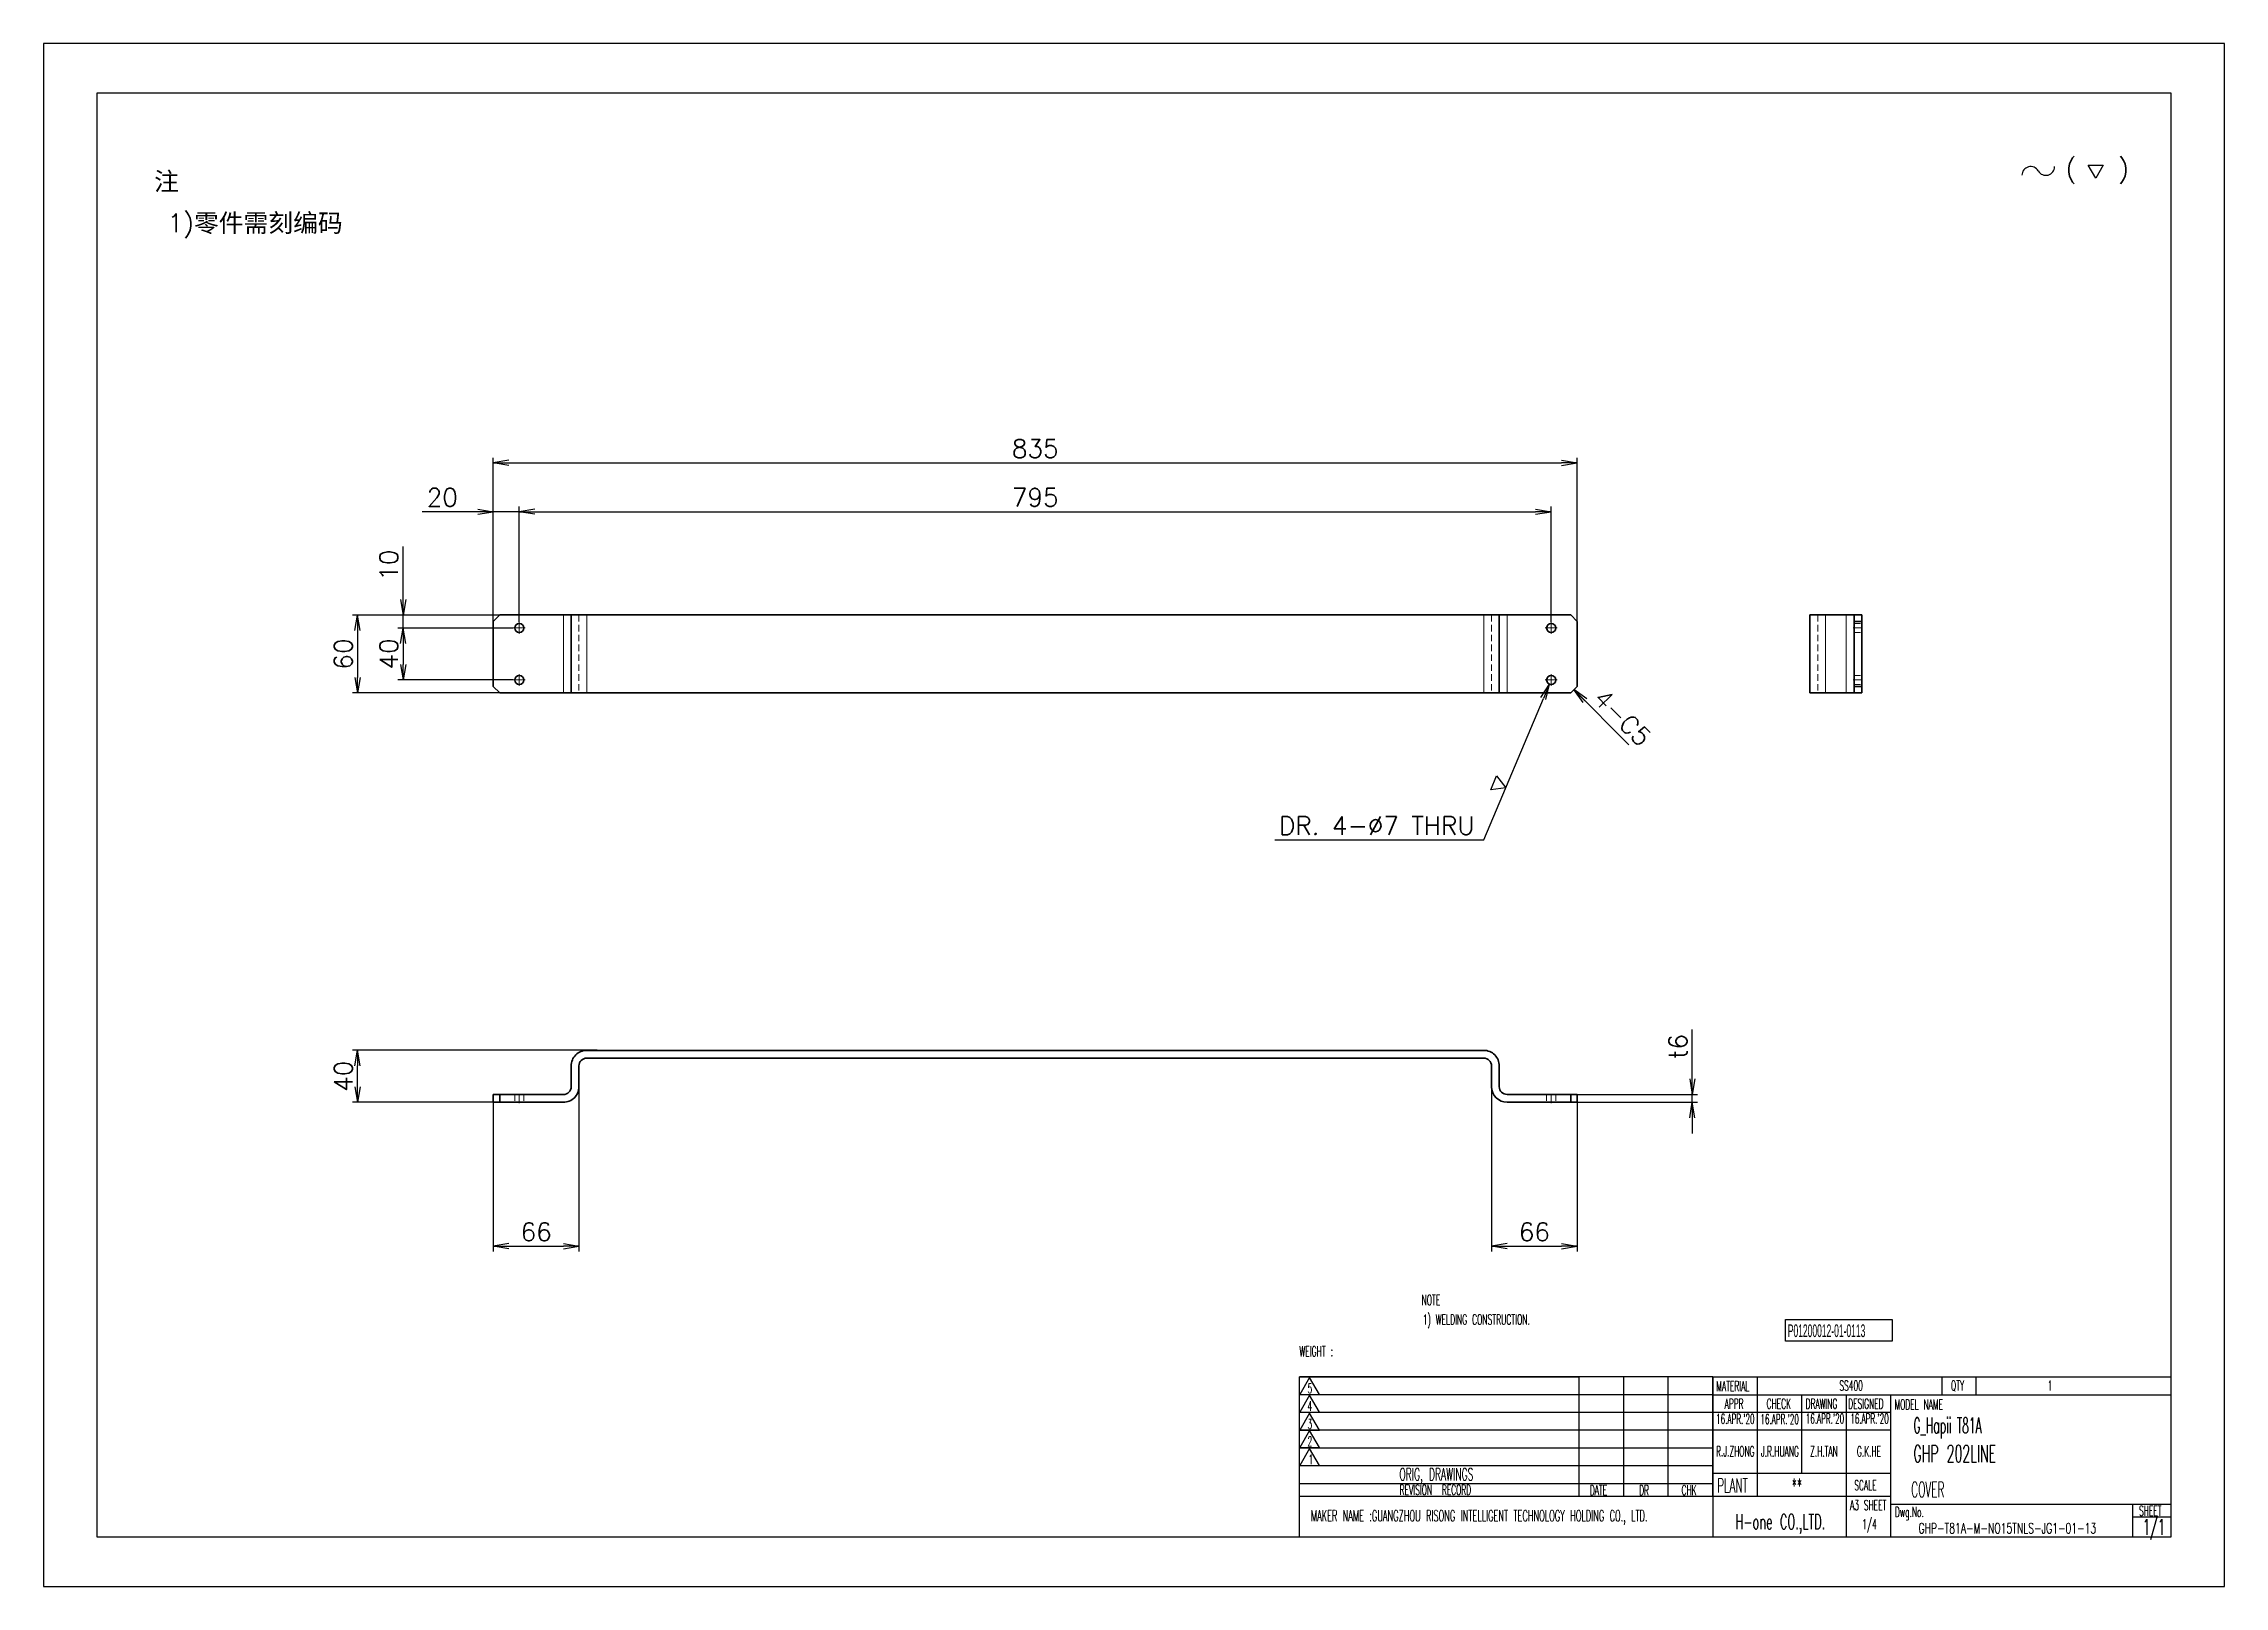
# Model space of a CAD drawing. Header units: millimetres. Extents: x -10155 to 20189, y -25550 to -22580.
# Drawn here: x 8577 to 10257, y -25548 to -24360 of the extents above; entities that cross this region are included whole.
import ezdxf
from ezdxf.enums import TextEntityAlignment as Align

# ---------------------------------------------------------------- set-up
doc = ezdxf.new("R2010")
doc.units = ezdxf.units.MM
doc.linetypes.add('CENTER-HOKUTO', pattern=[23, 20, -1, 1, -1])
doc.linetypes.add('HIDDEN-HOKUTO', pattern=[3.8, 2.5, -1.3])
doc.layers.add('AM_7', color=2, linetype='CENTER-HOKUTO', lineweight=30)
doc.layers.add('AM_HID', color=1, linetype='HIDDEN-HOKUTO', lineweight=25)
doc.layers.add('title_frame', color=7, linetype='Continuous')
doc.layers.add('word_dim', color=253, linetype='Continuous')
doc.styles.add('MX_NOTE_STANDARD', font='txt.shx', dxfattribs={"bigfont": 'bigfont.shx'})
doc.styles.get("Standard").update_dxf_attribs({"font": 'romans.shx', "bigfont": 'bigfont.shx'})
doc.dimstyles.new('RS-1-4', dxfattribs={"dimscale": 4, "dimtxt": 3.5, "dimasz": 3, "dimexe": 1, "dimexo": 0, "dimgap": 1, "dimtad": 3, "dimdsep": 46, "dimtxsty": 'Standard', "dimblk1": 'OPEN', "dimblk2": 'OPEN', "dimsah": 1, "dimcen": 0, "dimclrd": 256, "dimclre": 256, "dimclrt": 3, "dimazin": 2, "dimtfac": 1, "dimtmove": 0, "dimatfit": 3, "dimldrblk": 'OPEN', "dimfxl": 0, "dimtolj": 1, "dimtzin": 0, "dimarcsym": 0})

msp = doc.modelspace()

# ---------------------------------------------------------------- texts
at = {"ltscale": 2, "char_height": 14, "attachment_point": 1}
for s, insert, width in [('{\\fSimSun|b0|i0|c134|p2;\\C3;注}', (8662.448, -24458.707), 41.45877), ('{\\Fromans,bigfont|c134;\\C3;1)\\fSimSun|b0|i0|c134|p2;零件需刻编码}', (8672.709, -24490.739), 387.62453)]:
    msp.add_mtext(s, dxfattribs=dict(at, insert=insert, width=width))
at = {"linetype": 'Continuous', "insert": (10017.89, -25425.749), "char_height": 12, "width": 203.6, "attachment_point": 4}
msp.add_mtext('{\\W0.5;\\C3;G_Hapii T81A}', dxfattribs=at)
at = {"color": 3, "linetype": 'Continuous', "insert": (10021.677, -25498.902), "char_height": 8, "width": 185.65687, "attachment_point": 1}
msp.add_mtext('{\\W0.65;GHP-T81A-M-NO15TNLS-JG1-01-13}', dxfattribs=at)
at = {"layer": 'title_frame', "color": 3, "style": 'MX_NOTE_STANDARD'}
for s, height, width, p in [('NOTE', 7.84, 0.545, (9638.806, -25331.112)), ('1) WELDING CONSTRUCTION.', 7.84, 0.545, (9639.759, -25346.123)), ('WEIGHT :', 7.84, 0.545, (9544.779, -25370.566)), ('5', 7.519, 0.545, (9551.023, -25398.972)), ('MATERIAL', 7.7334, 0.545, (9865.87, -25397.276)), ('SS400', 7.7334, 0.545, (9960.675, -25396.94)), ('QTY', 7.7334, 0.545, (10046.674, -25396.94)), ('1', 7.733, 0.545, (10121.185, -25396.94)), ('4', 7.519, 0.545, (9551.023, -25412.603)), ("16.APR.'20", 7.6, 0.5341, (9865.77, -25422.535)), ('APPR', 7.7334, 0.545, (9872.253, -25410.883)), ("16.APR.'20", 7.6, 0.5341, (9899.884, -25422.709)), ('CHECK', 7.7334, 0.545, (9904.636, -25410.883)), ('DRAWING', 7.7334, 0.545, (9934.714, -25410.883)), ("16.APR.'20", 7.6, 0.5341, (9934.814, -25422.27)), ('DESIGNED', 7.7334, 0.545, (9967.48, -25410.883)), ("16.APR.'20", 7.6, 0.5341, (9969.114, -25422.27)), ('MODEL NAME', 7.7334, 0.545, (10003.194, -25411.472)), ('3', 7.519, 0.545, (9551.023, -25426.439)), ('2', 7.519, 0.545, (9551.023, -25439.818)), ('1', 7.519, 0.545, (9551.808, -25453.654)), ('GHP 202LINE', 13.2, 0.5341, (10017.737, -25452.025)), ('ORIG, DRAWINGS', 9.4519, 0.545, (9621.777, -25466.075)), ('PLANT', 10.7408, 0.545, (9866.526, -25475.454)), ('**', 10.7408, 0.545, (9923.953, -25475.454)), ('SCALE', 7.7334, 0.545, (9972.184, -25473.692)), ('COVER', 11.76, 0.5, (10016.082, -25478.994)), ('REVISION  RECORD', 7.73338, 0.545, (9621.977, -25477.201)), ('DATE', 7.7334, 0.545, (9768.431, -25477.52)), ('DR', 7.7334, 0.545, (9806.407, -25477.561)), ('CHK', 7.7334, 0.545, (9839.113, -25477.43)), ('A3 SHEET', 7.7334, 0.545, (9968.9, -25488.962)), ('SHEET', 7.7334, 0.545, (10191.541, -25493.32)), ('MAKER NAME :GUANGZHOU RISONG INTELLIGENT TECHNOLOGY HOLDING CO., LTD.', 8.64, 0.5341, (9553.577, -25497.564)), ('H-one CO.,LTD.', 11.76, 0.545, (9880.605, -25503.756)), ('1/4', 7.7334, 0.545, (9978.307, -25503.679)), ('Dwg.No.', 7.7334, 0.545, (10003.537, -25494.237)), ('1/1', 12, 0.5341, (10194.409, -25507.927))]:
    msp.add_text(s, height=height, dxfattribs=dict(at, width=width)).set_placement(p)
at = {"layer": 'title_frame', "color": 3, "style": 'MX_NOTE_STANDARD', "width": 0.5341}
for s, p in [('R.J.ZHONG', (9880.51, -25450.012)), ('J.R.HUANG', (9914.889, -25450.097)), ('Z.H.TAN', (9948.808, -25450.084)), ('G.K.HE', (9983.489, -25450.097))]:
    msp.add_text(s, height=7.8912, dxfattribs=at).set_placement(p, align=Align.BOTTOM_CENTER)
at = {"layer": 'title_frame', "color": 3, "insert": (9920.947, -25345.914), "char_height": 9.8, "width": 16.44281, "attachment_point": 1, "style": 'MX_NOTE_STANDARD'}
msp.add_mtext('{\\f3 of 9 Barcode|b0|i0|c0|p82;\\W0.5;P01200012-\\f3 of 9 Barcode|b0|i0|c134|p82;01-0113}', dxfattribs=at)
at = {"layer": 'word_dim', "color": 3, "linetype": 'Continuous', "ltscale": 2}
msp.add_text('4-C5', height=14, rotation=315, dxfattribs=at).set_placement((9770.185, -24865.163))

# ---------------------------------------------------------------- blocks, each defined once
blk = doc.blocks.new('shiage0')
at = {"layer": 'word_dim', "color": 3, "linetype": 'Continuous'}
for centre, start, end in [((1.69, 0), 30, 180), ((4.61, 1.69), 210, 0)]:
    blk.add_arc(centre, 1.69, start, end, dxfattribs=at)
blk = doc.blocks.new('12')
at = {"layer": 'title_frame', "color": 3, "linetype": 'Continuous'}
blk.add_lwpolyline([(20.46, 3.03), (19.01, 5.53), (21.9, 5.53)], close=True, dxfattribs=at)
blk.add_blockref('shiage0', (6.23, 3.56), dxfattribs=at)
blk.add_text('(   )', height=3.5, dxfattribs=at).set_placement((14.64, 3.08))
blk = doc.blocks.new('_Open')
at = {"color": 0, "lineweight": -2}
for p, q in [((-1, 0.17), (0, 0)), ((-1, -0.17), (0, 0)), ((0, 0), (-1, 0))]:
    blk.add_line(p, q, dxfattribs=at)
blk = doc.blocks.new('*D788')
at = {"layer": 'DEFPOINTS', "color": 0, "linetype": 'Continuous', "ltscale": 2}
for p in [(8953.2, -24799.7), (8819.2, -24859.7), (8964.6, -24859.7)]:
    blk.add_point(p, dxfattribs=at)
at = {"layer": 'word_dim', "linetype": 'Continuous', "lineweight": -2, "ltscale": 2}
for p, q in [((8953.2, -24799.7), (8815.2, -24799.7)), ((8819.2, -24811.7), (8819.2, -24847.7)), ((8964.6, -24859.7), (8815.2, -24859.7))]:
    blk.add_line(p, q, dxfattribs=at)
at = {"layer": 'word_dim', "linetype": 'Continuous', "lineweight": -2, "ltscale": 2, "xscale": 12, "yscale": 12, "zscale": 12}
for p, rotation in [((8819.2, -24799.7), 90), ((8819.2, -24859.7), 270)]:
    blk.add_blockref('_Open', p, dxfattribs=dict(at, rotation=rotation))
at = {"layer": 'word_dim', "color": 3, "linetype": 'Continuous', "ltscale": 2, "insert": (8808.2, -24829.7), "char_height": 14, "attachment_point": 5, "rotation": 90}
blk.add_mtext('\\A1;60', dxfattribs=at)
blk = doc.blocks.new('*D789')
at = {"layer": 'DEFPOINTS', "color": 0, "linetype": 'Continuous', "ltscale": 2}
for p in [(9758.7, -24682.6), (8923.7, -24829.7), (9758.7, -24829.7)]:
    blk.add_point(p, dxfattribs=at)
at = {"layer": 'word_dim', "linetype": 'Continuous', "lineweight": -2, "ltscale": 2}
for p, q in [((8923.7, -24829.7), (8923.7, -24678.6)), ((9758.7, -24829.7), (9758.7, -24678.6)), ((8935.7, -24682.6), (9746.7, -24682.6))]:
    blk.add_line(p, q, dxfattribs=at)
at = {"layer": 'word_dim', "linetype": 'Continuous', "lineweight": -2, "ltscale": 2, "xscale": 12, "yscale": 12, "zscale": 12, "rotation": 180}
blk.add_blockref('_Open', (8923.7, -24682.6), dxfattribs=at)
at = {"layer": 'word_dim', "linetype": 'Continuous', "lineweight": -2, "ltscale": 2, "xscale": 12, "yscale": 12, "zscale": 12}
blk.add_blockref('_Open', (9758.7, -24682.6), dxfattribs=at)
at = {"layer": 'word_dim', "color": 3, "linetype": 'Continuous', "ltscale": 2, "insert": (9341.2, -24671.6), "char_height": 14, "attachment_point": 5}
blk.add_mtext('\\A1;835', dxfattribs=at)
blk = doc.blocks.new('*D790')
at = {"layer": 'DEFPOINTS', "color": 0, "linetype": 'Continuous', "ltscale": 2}
for p in [(8989.7, -25162.9), (8923.7, -25174.9), (8989.7, -25285.7)]:
    blk.add_point(p, dxfattribs=at)
at = {"layer": 'word_dim', "linetype": 'Continuous', "lineweight": -2, "ltscale": 2}
for p, q in [((8989.7, -25162.9), (8989.7, -25289.7)), ((8923.7, -25174.9), (8923.7, -25289.7)), ((8935.7, -25285.7), (8977.7, -25285.7))]:
    blk.add_line(p, q, dxfattribs=at)
at = {"layer": 'word_dim', "linetype": 'Continuous', "lineweight": -2, "ltscale": 2, "xscale": 12, "yscale": 12, "zscale": 12, "rotation": 180}
blk.add_blockref('_Open', (8923.7, -25285.7), dxfattribs=at)
at = {"layer": 'word_dim', "linetype": 'Continuous', "lineweight": -2, "ltscale": 2, "xscale": 12, "yscale": 12, "zscale": 12}
blk.add_blockref('_Open', (8989.7, -25285.7), dxfattribs=at)
at = {"layer": 'word_dim', "color": 3, "linetype": 'Continuous', "ltscale": 2, "insert": (8956.7, -25274.7), "char_height": 14, "attachment_point": 5}
blk.add_mtext('\\A1;66', dxfattribs=at)
blk = doc.blocks.new('*D791')
at = {"layer": 'DEFPOINTS', "color": 0, "linetype": 'Continuous', "ltscale": 2}
for p in [(9692.7, -25154.9), (9758.7, -25171.9), (9758.7, -25285.7)]:
    blk.add_point(p, dxfattribs=at)
at = {"layer": 'word_dim', "linetype": 'Continuous', "lineweight": -2, "ltscale": 2}
for p, q in [((9692.7, -25154.9), (9692.7, -25289.7)), ((9758.7, -25171.9), (9758.7, -25289.7)), ((9704.7, -25285.7), (9746.7, -25285.7))]:
    blk.add_line(p, q, dxfattribs=at)
at = {"layer": 'word_dim', "linetype": 'Continuous', "lineweight": -2, "ltscale": 2, "xscale": 12, "yscale": 12, "zscale": 12, "rotation": 180}
blk.add_blockref('_Open', (9692.7, -25285.7), dxfattribs=at)
at = {"layer": 'word_dim', "linetype": 'Continuous', "lineweight": -2, "ltscale": 2, "xscale": 12, "yscale": 12, "zscale": 12}
blk.add_blockref('_Open', (9758.7, -25285.7), dxfattribs=at)
at = {"layer": 'word_dim', "color": 3, "linetype": 'Continuous', "ltscale": 2, "insert": (9725.7, -25274.7), "char_height": 14, "attachment_point": 5}
blk.add_mtext('\\A1;66', dxfattribs=at)
blk = doc.blocks.new('*D792')
at = {"layer": 'DEFPOINTS', "color": 0, "linetype": 'Continuous', "ltscale": 2}
for p in [(8819.2, -25134.9), (9003.6, -25134.9), (8923.7, -25174.9)]:
    blk.add_point(p, dxfattribs=at)
at = {"layer": 'word_dim', "linetype": 'Continuous', "lineweight": -2, "ltscale": 2}
for p, q in [((9003.6, -25134.9), (8815.2, -25134.9)), ((8819.2, -25162.9), (8819.2, -25146.9)), ((8923.7, -25174.9), (8815.2, -25174.9))]:
    blk.add_line(p, q, dxfattribs=at)
at = {"layer": 'word_dim', "linetype": 'Continuous', "lineweight": -2, "ltscale": 2, "xscale": 12, "yscale": 12, "zscale": 12}
for p, rotation in [((8819.2, -25134.9), 90), ((8819.2, -25174.9), 270)]:
    blk.add_blockref('_Open', p, dxfattribs=dict(at, rotation=rotation))
at = {"layer": 'word_dim', "color": 3, "linetype": 'Continuous', "ltscale": 2, "insert": (8808.2, -25154.9), "char_height": 14, "attachment_point": 5, "rotation": 90}
blk.add_mtext('\\A1;40', dxfattribs=at)
blk = doc.blocks.new('*D793')
at = {"layer": 'DEFPOINTS', "color": 0, "linetype": 'Continuous', "ltscale": 2}
for p in [(9758.7, -25168.9), (9758.7, -25174.9), (9847.4, -25168.9)]:
    blk.add_point(p, dxfattribs=at)
at = {"layer": 'word_dim', "linetype": 'Continuous', "lineweight": -2, "ltscale": 2}
for p, q in [((9847.4, -25156.9), (9847.4, -25118.9)), ((9758.7, -25168.9), (9851.4, -25168.9)), ((9758.7, -25174.9), (9851.4, -25174.9)), ((9847.4, -25174.9), (9847.4, -25168.9)), ((9847.4, -25186.9), (9847.4, -25198.9))]:
    blk.add_line(p, q, dxfattribs=at)
at = {"layer": 'word_dim', "linetype": 'Continuous', "lineweight": -2, "ltscale": 2, "xscale": 12, "yscale": 12, "zscale": 12}
for p, rotation in [((9847.4, -25168.9), 270), ((9847.4, -25174.9), 90)]:
    blk.add_blockref('_Open', p, dxfattribs=dict(at, rotation=rotation))
at = {"layer": 'word_dim', "color": 3, "linetype": 'Continuous', "ltscale": 2, "insert": (9836.4, -25131.9), "char_height": 14, "attachment_point": 5, "rotation": 90}
blk.add_mtext('\\A1;t6', dxfattribs=at)
blk = doc.blocks.new('*D794')
at = {"layer": 'DEFPOINTS', "color": 0, "linetype": 'Continuous', "ltscale": 2}
for p in [(8943.7, -24720.1), (8943.7, -24805.1), (8923.7, -24813.7)]:
    blk.add_point(p, dxfattribs=at)
at = {"layer": 'word_dim', "linetype": 'Continuous', "lineweight": -2, "ltscale": 2}
for p, q in [((8911.7, -24720.1), (8869, -24720.1)), ((8923.7, -24813.7), (8923.7, -24716.1)), ((8943.7, -24720.1), (8923.7, -24720.1)), ((8943.7, -24805.1), (8943.7, -24716.1)), ((8955.7, -24720.1), (8967.7, -24720.1))]:
    blk.add_line(p, q, dxfattribs=at)
at = {"layer": 'word_dim', "linetype": 'Continuous', "lineweight": -2, "ltscale": 2, "xscale": 12, "yscale": 12, "zscale": 12}
blk.add_blockref('_Open', (8923.7, -24720.1), dxfattribs=at)
at = {"layer": 'word_dim', "linetype": 'Continuous', "lineweight": -2, "ltscale": 2, "xscale": 12, "yscale": 12, "zscale": 12, "rotation": 180}
blk.add_blockref('_Open', (8943.7, -24720.1), dxfattribs=at)
at = {"layer": 'word_dim', "color": 3, "linetype": 'Continuous', "ltscale": 2, "insert": (8884.4, -24709.1), "char_height": 14, "attachment_point": 5}
blk.add_mtext('\\A1;20', dxfattribs=at)
blk = doc.blocks.new('*D795')
at = {"layer": 'DEFPOINTS', "color": 0, "linetype": 'Continuous', "ltscale": 2}
for p in [(9738.7, -24720.1), (8943.7, -24805.1), (9738.7, -24805.1)]:
    blk.add_point(p, dxfattribs=at)
at = {"layer": 'word_dim', "linetype": 'Continuous', "lineweight": -2, "ltscale": 2}
for p, q in [((8943.7, -24805.1), (8943.7, -24716.1)), ((8955.7, -24720.1), (9726.7, -24720.1)), ((9738.7, -24805.1), (9738.7, -24716.1))]:
    blk.add_line(p, q, dxfattribs=at)
at = {"layer": 'word_dim', "linetype": 'Continuous', "lineweight": -2, "ltscale": 2, "xscale": 12, "yscale": 12, "zscale": 12, "rotation": 180}
blk.add_blockref('_Open', (8943.7, -24720.1), dxfattribs=at)
at = {"layer": 'word_dim', "linetype": 'Continuous', "lineweight": -2, "ltscale": 2, "xscale": 12, "yscale": 12, "zscale": 12}
blk.add_blockref('_Open', (9738.7, -24720.1), dxfattribs=at)
at = {"layer": 'word_dim', "color": 3, "linetype": 'Continuous', "ltscale": 2, "insert": (9341.2, -24709.1), "char_height": 14, "attachment_point": 5}
blk.add_mtext('\\A1;795', dxfattribs=at)
blk = doc.blocks.new('*D796')
at = {"layer": 'DEFPOINTS', "color": 0, "linetype": 'Continuous', "ltscale": 2}
for p in [(8854.2, -24809.7), (8928.7, -24799.7), (8939.1, -24809.7)]:
    blk.add_point(p, dxfattribs=at)
at = {"layer": 'word_dim', "linetype": 'Continuous', "lineweight": -2, "ltscale": 2}
for p, q in [((8854.2, -24787.7), (8854.2, -24747)), ((8928.7, -24799.7), (8850.2, -24799.7)), ((8939.1, -24809.7), (8850.2, -24809.7)), ((8854.2, -24809.7), (8854.2, -24799.7)), ((8854.2, -24821.7), (8854.2, -24833.7))]:
    blk.add_line(p, q, dxfattribs=at)
at = {"layer": 'word_dim', "linetype": 'Continuous', "lineweight": -2, "ltscale": 2, "xscale": 12, "yscale": 12, "zscale": 12}
for p, rotation in [((8854.2, -24799.7), 270), ((8854.2, -24809.7), 90)]:
    blk.add_blockref('_Open', p, dxfattribs=dict(at, rotation=rotation))
at = {"layer": 'word_dim', "color": 3, "linetype": 'Continuous', "ltscale": 2, "insert": (8843.2, -24761.3), "char_height": 14, "attachment_point": 5, "rotation": 90}
blk.add_mtext('\\A1;10', dxfattribs=at)
blk = doc.blocks.new('*D797')
at = {"layer": 'DEFPOINTS', "color": 0, "linetype": 'Continuous', "ltscale": 2}
for p in [(8939.1, -24809.7), (8854.2, -24849.7), (8939.1, -24849.7)]:
    blk.add_point(p, dxfattribs=at)
at = {"layer": 'word_dim', "linetype": 'Continuous', "lineweight": -2, "ltscale": 2}
for p, q in [((8939.1, -24809.7), (8850.2, -24809.7)), ((8854.2, -24821.7), (8854.2, -24837.7)), ((8939.1, -24849.7), (8850.2, -24849.7))]:
    blk.add_line(p, q, dxfattribs=at)
at = {"layer": 'word_dim', "linetype": 'Continuous', "lineweight": -2, "ltscale": 2, "xscale": 12, "yscale": 12, "zscale": 12}
for p, rotation in [((8854.2, -24809.7), 90), ((8854.2, -24849.7), 270)]:
    blk.add_blockref('_Open', p, dxfattribs=dict(at, rotation=rotation))
at = {"layer": 'word_dim', "color": 3, "linetype": 'Continuous', "ltscale": 2, "insert": (8843.2, -24829.7), "char_height": 14, "attachment_point": 5, "rotation": 90}
blk.add_mtext('\\A1;40', dxfattribs=at)
blk = doc.blocks.new('*D798')
at = {"layer": 'DEFPOINTS', "color": 0, "linetype": 'Continuous', "ltscale": 2}
for p in [(9740, -24846.4), (9737.3, -24852.9)]:
    blk.add_point(p, dxfattribs=at)
at = {"layer": 'word_dim', "linetype": 'Continuous', "lineweight": -2, "ltscale": 2}
for p, q in [((9686.7, -24972.9), (9732.7, -24863.9)), ((9525.9, -24972.9), (9686.7, -24972.9))]:
    blk.add_line(p, q, dxfattribs=at)
at = {"layer": 'word_dim', "linetype": 'Continuous', "lineweight": -2, "ltscale": 2, "xscale": 12, "yscale": 12, "zscale": 12, "rotation": 67.12049576415276}
blk.add_blockref('_Open', (9737.3, -24852.9), dxfattribs=at)
at = {"layer": 'word_dim', "color": 3, "linetype": 'Continuous', "ltscale": 2, "insert": (9604.3, -24961.9), "char_height": 14, "attachment_point": 5}
blk.add_mtext('\\A1;DR. 4-∅7 THRU', dxfattribs=at)
blk = doc.blocks.new('shiage1')
at = {"layer": 'word_dim', "color": 3, "linetype": 'Continuous'}
for p, q in [((0, 0), (-1.44, 2.5)), ((-1.44, 2.5), (1.44, 2.5)), ((1.44, 2.5), (0, 0))]:
    blk.add_line(p, q, dxfattribs=at)

# ---------------------------------------------------------------- dimensions: what is measured, and where the dimension line sits
at = {"layer": 'word_dim', "color": 3, "linetype": 'Continuous', "ltscale": 2}
for base, p1, p2, picture, middle in [((9758.685, -24682.609), (8923.685, -24829.663), (9758.685, -24829.663), '*D789', (9341.185, -24671.609)), ((8989.685, -25285.701), (8923.685, -25174.903), (8989.685, -25162.903), '*D790', (8956.685, -25274.701)), ((9758.685, -25285.701), (9692.685, -25154.903), (9758.685, -25171.903), '*D791', (9725.685, -25274.701))]:
    dim = msp.add_linear_dim(base=base, p1=p1, p2=p2, dimstyle='RS-1-4', dxfattribs=at)
    dim.commit()
    dim.dimension.update_dxf_attribs({"geometry": picture, "text_midpoint": middle})
at = {"layer": 'word_dim', "linetype": 'Continuous', "ltscale": 2}
dim = msp.add_linear_dim(base=(8943.685, -24720.124), p1=(8923.685, -24813.702), p2=(8943.685, -24805.113), dimstyle='RS-1-4', dxfattribs=at)
dim.commit()
dim.dimension.update_dxf_attribs({"geometry": '*D794', "text_midpoint": (8884.352, -24720.124), "dimtype": 160})
dim = msp.add_linear_dim(base=(9738.685, -24720.124), p1=(8943.685, -24805.113), p2=(9738.685, -24805.113), dimstyle='RS-1-4', dxfattribs=at)
dim.commit()
dim.dimension.update_dxf_attribs({"geometry": '*D795', "text_midpoint": (9341.185, -24709.124)})
dim = msp.add_linear_dim(base=(8854.183, -24809.663), p1=(8928.685, -24799.663), p2=(8939.135, -24809.663), angle=90, dimstyle='RS-1-4', dxfattribs=at)
dim.commit()
dim.dimension.update_dxf_attribs({"geometry": '*D796', "text_midpoint": (8854.183, -24761.33), "dimtype": 160})
at = {"layer": 'word_dim', "color": 3, "linetype": 'Continuous', "ltscale": 2}
for base, p1, p2, picture, middle in [((8819.2, -24859.663), (8953.185, -24799.663), (8964.585, -24859.663), '*D788', (8808.2, -24829.663)), ((8819.2, -25134.903), (8923.685, -25174.903), (9003.628, -25134.903), '*D792', (8808.2, -25154.903))]:
    dim = msp.add_linear_dim(base=base, p1=p1, p2=p2, angle=90, dimstyle='RS-1-4', dxfattribs=at)
    dim.commit()
    dim.dimension.update_dxf_attribs({"geometry": picture, "text_midpoint": middle})
at = {"layer": 'word_dim', "linetype": 'Continuous', "ltscale": 2}
dim = msp.add_linear_dim(base=(8854.183, -24849.663), p1=(8939.135, -24809.663), p2=(8939.135, -24849.663), angle=90, dimstyle='RS-1-4', dxfattribs=at)
dim.commit()
dim.dimension.update_dxf_attribs({"geometry": '*D797', "text_midpoint": (8843.183, -24829.663)})
dim = msp.add_diameter_dim_2p(p1=(9740.046, -24846.438), p2=(9737.324, -24852.888), text='DR. 4-<> THRU', dimstyle='RS-1-4', override={"dimtoh": 1, "dimtofl": 0}, dxfattribs=at)
dim.commit()
dim.dimension.update_dxf_attribs({"geometry": '*D798', "text_midpoint": (9604.295, -24972.865), "dimtype": 163})
at = {"layer": 'word_dim', "color": 3, "linetype": 'Continuous', "ltscale": 2}
dim = msp.add_linear_dim(base=(9847.407, -25168.903), p1=(9758.685, -25174.903), p2=(9758.685, -25168.903), angle=90, text='t<>', dimstyle='RS-1-4', dxfattribs=at)
dim.commit()
dim.dimension.update_dxf_attribs({"geometry": '*D793', "text_midpoint": (9836.407, -25131.903)})

# ---------------------------------------------------------------- linework, layer by layer
at = {"color": 7, "lineweight": 35, "ltscale": 0.176777}
for p, q in [((8923.685, -24804.663), (8928.685, -24799.663)), ((9758.685, -24804.663), (9753.685, -24799.663)), ((8928.685, -24859.663), (8923.685, -24854.663)), ((9758.685, -24854.663), (9753.685, -24859.663))]:
    msp.add_line(p, q, dxfattribs=at)
at = {"color": 7, "lineweight": 35}
for p, q in [((8923.685, -24804.663), (8923.685, -24854.663)), ((8977.685, -24799.663), (8928.685, -24799.663)), ((8983.685, -24799.663), (8983.685, -24859.663)), ((9686.685, -24799.663), (8995.685, -24799.663)), ((9698.685, -24799.663), (9698.685, -24859.663)), ((9753.685, -24799.663), (9704.685, -24799.663)), ((9758.685, -24804.663), (9758.685, -24854.663)), ((9937.99, -24799.663), (9937.99, -24859.663)), ((9971.99, -24804.663), (9971.99, -24854.663)), ((9977.99, -24804.663), (9977.99, -24854.663)), ((8977.685, -24859.663), (8928.685, -24859.663)), ((9686.685, -24859.663), (8995.685, -24859.663)), ((9753.685, -24859.663), (9704.685, -24859.663)), ((9686.685, -25134.903), (8995.685, -25134.903)), ((8995.685, -25140.903), (9686.685, -25140.903)), ((8977.685, -25168.903), (8928.685, -25168.903)), ((8928.685, -25174.903), (8977.685, -25174.903)), ((9753.685, -25168.903), (9704.685, -25168.903)), ((9704.685, -25174.903), (9753.685, -25174.903))]:
    msp.add_line(p, q, dxfattribs=at)
at = {"color": 7, "lineweight": 35, "ltscale": 0.15}
for p, q in [((8977.685, -24799.663), (8983.685, -24799.663)), ((9698.685, -24799.663), (9704.685, -24799.663)), ((9965.99, -24799.663), (9971.99, -24799.663)), ((9977.99, -24799.663), (9971.99, -24799.663)), ((9977.99, -24804.663), (9971.99, -24804.663)), ((8977.685, -24859.663), (8983.685, -24859.663)), ((9698.685, -24859.663), (9704.685, -24859.663)), ((9965.99, -24859.663), (9971.99, -24859.663)), ((9977.99, -24854.663), (9971.99, -24854.663)), ((9977.99, -24859.663), (9971.99, -24859.663)), ((8923.685, -25168.903), (8923.685, -25174.903)), ((8928.685, -25168.903), (8928.685, -25174.903)), ((9753.685, -25174.903), (9753.685, -25168.903)), ((9758.685, -25174.903), (9758.685, -25168.903))]:
    msp.add_line(p, q, dxfattribs=at)
at = {"color": 7, "lineweight": 13}
for p, q in [((8977.685, -24799.663), (8977.685, -24859.663)), ((8995.685, -24799.663), (8995.685, -24859.663)), ((9686.685, -24799.663), (9686.685, -24859.663)), ((9704.685, -24799.663), (9704.685, -24859.663)), ((9949.99, -24799.663), (9949.99, -24859.663)), ((9965.99, -24799.663), (9965.99, -24859.663))]:
    msp.add_line(p, q, dxfattribs=at)
at = {"color": 7, "lineweight": 35, "ltscale": 0.3}
for p, q in [((8983.685, -24799.663), (8995.685, -24799.663)), ((9686.685, -24799.663), (9698.685, -24799.663)), ((9937.99, -24799.663), (9949.99, -24799.663)), ((8983.685, -24859.663), (8995.685, -24859.663)), ((9686.685, -24859.663), (9698.685, -24859.663)), ((9937.99, -24859.663), (9949.99, -24859.663))]:
    msp.add_line(p, q, dxfattribs=at)
at = {"color": 7, "lineweight": 35, "ltscale": 0.4}
for p, q in [((9965.99, -24799.663), (9949.99, -24799.663)), ((9965.99, -24859.663), (9949.99, -24859.663)), ((8983.685, -25146.903), (8983.685, -25162.903)), ((8989.685, -25162.903), (8989.685, -25146.903)), ((9692.685, -25146.903), (9692.685, -25162.903)), ((9698.685, -25162.903), (9698.685, -25146.903))]:
    msp.add_line(p, q, dxfattribs=at)
at = {"color": 7, "lineweight": 35, "ltscale": 0.125}
for p, q in [((9971.99, -24804.663), (9971.99, -24799.663)), ((9977.99, -24804.663), (9977.99, -24799.663)), ((9971.99, -24854.663), (9971.99, -24859.663)), ((9977.99, -24859.663), (9977.99, -24854.663)), ((8928.685, -25168.903), (8923.685, -25168.903)), ((8923.685, -25174.903), (8928.685, -25174.903)), ((9758.685, -25168.903), (9753.685, -25168.903)), ((9753.685, -25174.903), (9758.685, -25174.903))]:
    msp.add_line(p, q, dxfattribs=at)
at = {"color": 7, "lineweight": 35}
for centre in [(8943.685, -24809.663), (9738.685, -24809.663), (8943.685, -24849.663), (9738.685, -24849.663)]:
    msp.add_circle(centre, 3.5, dxfattribs=at)
for centre, radius, start, end in [((8995.685, -25146.903), 12, 90.000003, 180.000005), ((8995.685, -25146.903), 6, 90.000003, 180.000005), ((9686.685, -25146.903), 12, 0, 90.000003), ((9686.685, -25146.903), 6, 0, 90.000003), ((8977.685, -25162.903), 6, 269.999997, 0), ((8977.685, -25162.903), 12, 269.999997, 0), ((9704.685, -25162.903), 12, 180.000005, 269.999997), ((9704.685, -25162.903), 6, 180.000005, 269.999997)]:
    msp.add_arc(centre, radius, start, end, dxfattribs=at)
at = {"layer": 'AM_7', "color": 2, "lineweight": 13, "ltscale": 2}
for p, q in [((8948.235, -24809.663), (8939.135, -24809.663)), ((8943.685, -24805.113), (8943.685, -24814.213)), ((9743.235, -24809.663), (9734.135, -24809.663)), ((9738.685, -24805.113), (9738.685, -24814.213)), ((9971.39, -24809.663), (9978.589, -24809.663)), ((8943.685, -24845.113), (8943.685, -24854.213)), ((9738.685, -24845.113), (9738.685, -24854.213)), ((8948.235, -24849.663), (8939.135, -24849.663)), ((9743.235, -24849.663), (9734.135, -24849.663)), ((9971.39, -24849.663), (9978.589, -24849.663)), ((8943.685, -25168.303), (8943.685, -25175.504)), ((9738.685, -25168.303), (9738.685, -25175.504))]:
    msp.add_line(p, q, dxfattribs=at)
at = {"layer": 'AM_HID', "color": 1, "lineweight": 13, "ltscale": 2}
for p, q in [((8977.685, -24799.663), (8977.685, -24859.663)), ((8989.685, -24799.663), (8989.685, -24859.663)), ((8995.685, -24799.663), (8995.685, -24859.663)), ((9686.685, -24799.663), (9686.685, -24859.663)), ((9692.685, -24799.663), (9692.685, -24859.663)), ((9704.685, -24799.663), (9704.685, -24859.663)), ((9943.99, -24799.663), (9943.99, -24859.663)), ((9949.99, -24799.663), (9949.99, -24859.663)), ((9949.99, -24799.663), (9949.99, -24859.663)), ((9949.99, -24799.663), (9949.99, -24859.663)), ((9965.99, -24799.663), (9965.99, -24859.663)), ((9965.99, -24799.663), (9965.99, -24859.663)), ((9965.99, -24799.663), (9965.99, -24859.663)), ((9971.99, -24804.663), (9977.99, -24804.663)), ((9971.99, -24806.163), (9977.99, -24806.163)), ((9971.99, -24806.163), (9977.99, -24806.163)), ((9971.99, -24813.163), (9977.99, -24813.163)), ((9971.99, -24813.163), (9977.99, -24813.163)), ((9971.99, -24846.163), (9977.99, -24846.163)), ((9971.99, -24846.163), (9977.99, -24846.163)), ((9971.99, -24853.163), (9977.99, -24853.163)), ((9971.99, -24853.163), (9977.99, -24853.163)), ((9971.99, -24854.663), (9977.99, -24854.663)), ((8928.685, -25168.903), (8928.685, -25174.903)), ((8940.185, -25168.903), (8940.185, -25174.903)), ((8940.185, -25168.903), (8940.185, -25174.903)), ((8947.185, -25168.903), (8947.185, -25174.903)), ((8947.185, -25168.903), (8947.185, -25174.903)), ((9735.185, -25168.903), (9735.185, -25174.903)), ((9735.185, -25168.903), (9735.185, -25174.903)), ((9742.185, -25168.903), (9742.185, -25174.903)), ((9742.185, -25168.903), (9742.185, -25174.903)), ((9753.685, -25174.903), (9753.685, -25168.903))]:
    msp.add_line(p, q, dxfattribs=at)
at = {"layer": 'title_frame'}
for p, q in [((9919.293, -25342.089), (10001.405, -25342.089)), ((9919.293, -25358.891), (9919.293, -25342.089)), ((10001.405, -25342.089), (10001.405, -25358.891)), ((10001.405, -25358.891), (9919.293, -25358.891)), ((9544.682, -25509.829), (9544.682, -25386.349)), ((9544.682, -25386.349), (9760.282, -25386.349)), ((9863.182, -25386.349), (9544.682, -25386.349)), ((9760.282, -25400.069), (9544.682, -25400.069)), ((9863.182, -25400.069), (9544.682, -25400.069)), ((9552.602, -25386.833), (9545.083, -25399.856)), ((9545.083, -25399.856), (9560.12, -25399.856)), ((9552.602, -25400.464), (9545.083, -25413.487)), ((9560.12, -25399.856), (9552.602, -25386.833)), ((9560.12, -25413.487), (9552.602, -25400.464)), ((9760.282, -25478.469), (9760.282, -25386.349)), ((9794.582, -25478.469), (9794.582, -25386.349)), ((9794.582, -25478.469), (9794.582, -25386.349)), ((9828.882, -25478.469), (9828.882, -25386.349)), ((9828.882, -25478.469), (9828.882, -25386.349)), ((9863.182, -25386.349), (9863.182, -25400.069)), ((9863.182, -25386.349), (9863.182, -25509.829)), ((9863.182, -25386.349), (9863.182, -25509.829)), ((9863.182, -25478.469), (9863.182, -25386.349)), ((9863.182, -25386.349), (10215.982, -25386.349)), ((9863.182, -25400.069), (10215.982, -25400.069)), ((9897.482, -25478.469), (9897.482, -25386.349)), ((9931.782, -25460.451), (9931.782, -25400.069)), ((9966.082, -25509.829), (9966.082, -25400.069)), ((10000.382, -25509.829), (10000.382, -25400.069)), ((10039.582, -25386.349), (10039.582, -25400.069)), ((10065.872, -25386.349), (10065.872, -25400.069)), ((9760.282, -25413.789), (9544.682, -25413.789)), ((9863.182, -25413.789), (9544.682, -25413.789)), ((9545.083, -25413.487), (9560.12, -25413.487)), ((9552.602, -25414.3), (9545.083, -25427.323)), ((9560.12, -25427.323), (9552.602, -25414.3)), ((10000.382, -25413.789), (9863.182, -25413.789)), ((9760.282, -25427.509), (9544.682, -25427.509)), ((9863.182, -25427.509), (9544.682, -25427.509)), ((9545.083, -25427.323), (9560.12, -25427.323)), ((9552.602, -25427.68), (9545.083, -25440.702)), ((9560.12, -25440.702), (9552.602, -25427.68)), ((10000.382, -25427.509), (9863.182, -25427.509)), ((9760.282, -25441.229), (9544.682, -25441.229)), ((9863.182, -25441.229), (9544.682, -25441.229)), ((9545.083, -25440.702), (9560.12, -25440.702)), ((9552.602, -25441.515), (9545.083, -25454.538)), ((9560.12, -25454.538), (9552.602, -25441.515)), ((9760.282, -25454.949), (9544.682, -25454.949)), ((9863.182, -25454.949), (9544.682, -25454.949)), ((9760.282, -25468.669), (9544.682, -25468.669)), ((9863.182, -25468.669), (9544.682, -25468.669)), ((9545.083, -25454.538), (9560.12, -25454.538)), ((9863.182, -25460.451), (10000.382, -25460.451)), ((9863.182, -25478.469), (9544.682, -25478.469)), ((10000.382, -25478.469), (9863.182, -25478.469)), ((10000.382, -25484.349), (10215.982, -25484.349)), ((10186.582, -25484.349), (10186.582, -25509.829)), ((10186.582, -25494.149), (10215.982, -25494.149)), ((10215.982, -25509.829), (10000.382, -25509.829))]:
    msp.add_line(p, q, dxfattribs=at)
at = {"layer": 'title_frame', "color": 4}
msp.add_lwpolyline([(10257.282, -24359.679), (8577.282, -24359.679), (8577.282, -25547.679), (10257.282, -25547.679)], close=True, dxfattribs=at)
at = {"layer": 'title_frame'}
msp.add_lwpolyline([(8618.582, -24397.529), (10215.982, -24397.529), (10215.982, -25509.829), (8618.582, -25509.829)], close=True, dxfattribs=at)

# ---------------------------------------------------------------- block references
at = {"layer": 'word_dim', "color": 3, "linetype": 'Continuous', "ltscale": 2, "xscale": 4, "yscale": 4, "zscale": 4}
msp.add_blockref('12', (10076.404, -24475.327), dxfattribs=at)
at = {"layer": 'word_dim', "color": 3, "linetype": 'Continuous', "ltscale": 2, "xscale": 4.00000000000002, "yscale": 4, "zscale": 4, "rotation": 67.12049576415218}
msp.add_blockref('shiage1', (9703.616, -24932.767), dxfattribs=at)

msp.set_redraw_order([(e.dxf.handle, doc.entitydb.next_handle()) for e in msp.query("TEXT MTEXT ATTDEF DIMENSION ARC_DIMENSION")])  # texts and dimensions are drawn at this point

# ---------------------------------------------------------------- leaders
at = {"layer": 'word_dim', "linetype": 'Continuous'}
msp.add_leader([(9756.185, -24857.163), (9798.611, -24899.59)], dimstyle='RS-1-4', dxfattribs=at)

doc.saveas('drawing.dxf')
